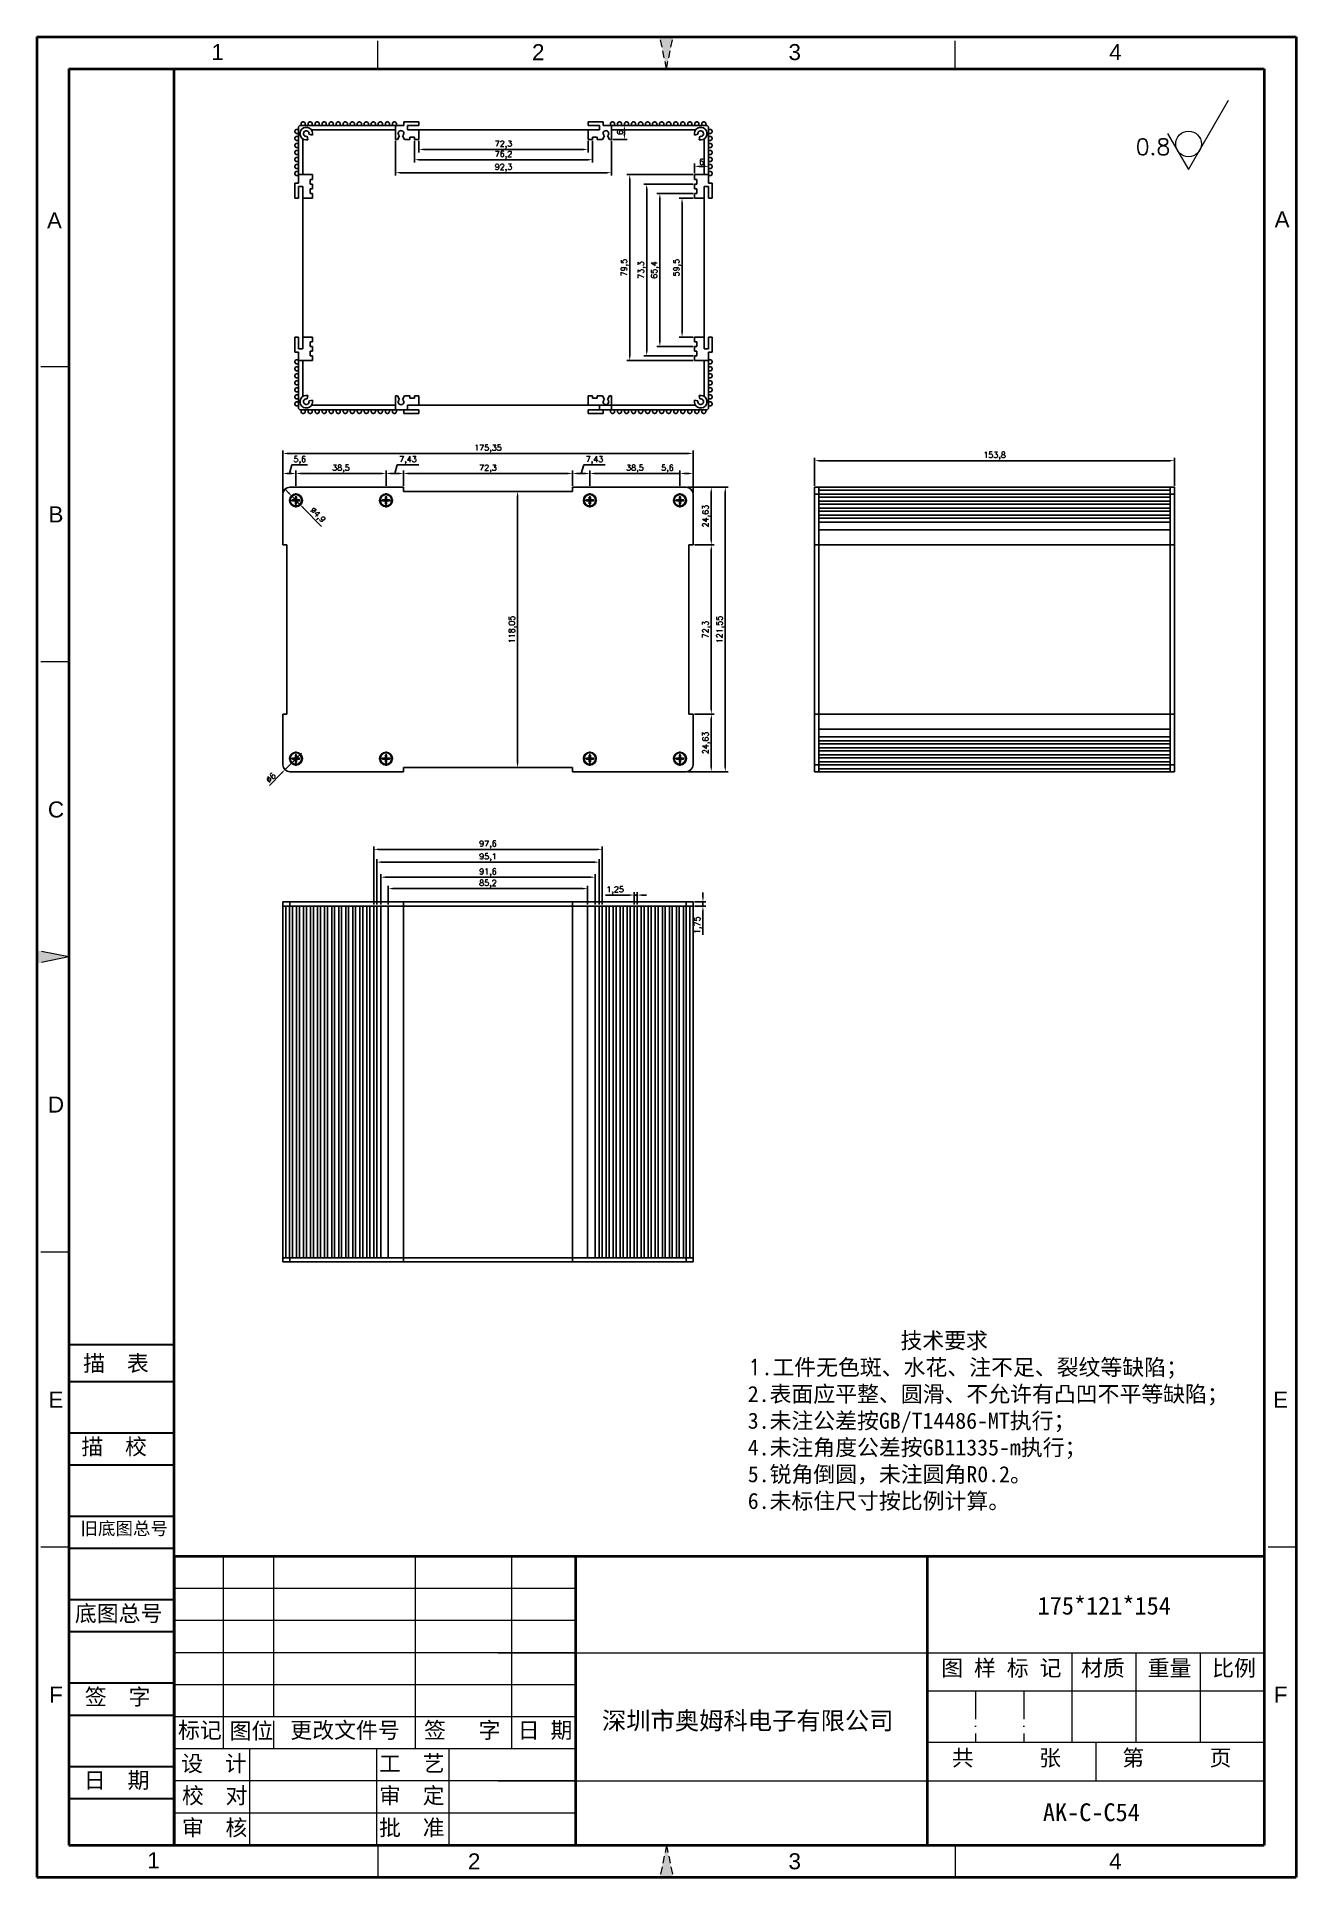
# Model space of a CAD drawing. Header units: millimetres. Extents: x 4430 to 4968, y -275 to 512.
import ezdxf
from ezdxf.enums import TextEntityAlignment as Align

# ---------------------------------------------------------------- set-up
doc = ezdxf.new("R2010")
doc.units = ezdxf.units.MM
for name, pattern in [('ACAD_ISO10W100', [18, 12, -3, 0, -3]), ('CENTER', [50.8, 31.75, -6.35, 6.35, -6.35]), ('HIDDEN2', [4.7625, 3.175, -1.5875])]:
    doc.linetypes.add(name, pattern=pattern)
for name, color, linetype, lineweight in [('dim', 82, 'Continuous', 9), ('图层1', 7, 'ACAD_ISO10W100', 15), ('图层2', 7, 'Continuous', 30), ('图层3', 7, 'Continuous', 15), ('图层4', 7, 'Continuous', 40), ('图层5', 7, 'HIDDEN2', 15), ('细实线', 3, 'Continuous', 18)]:
    doc.layers.add(name, color=color, linetype=linetype, lineweight=lineweight)
doc.layers.add('尺寸线', color=7, linetype='Continuous')
doc.styles.get("Standard").update_dxf_attribs({"font": 'txt', "bigfont": 'gbcbig.shx'})
doc.styles.add('样式 3', font='arial.ttf', dxfattribs={"height": 3.8})
doc.dimstyles.new('ISO-25', dxfattribs={"dimtxt": 2.5, "dimasz": 2.5, "dimexe": 1.25, "dimexo": 0.625, "dimtad": 1, "dimtxsty": 'Standard', "dimcen": 2.5, "dimadec": 0, "dimazin": 0, "dimtfac": 1, "dimtmove": 0, "dimatfit": 3, "dimfxl": 0, "dimarcsym": 0})

msp = doc.modelspace()

# ---------------------------------------------------------------- texts
at = {"layer": '图层1', "color": 0, "style": '样式 3'}
for s, p in [('B', (4438.046, 307.822)), ('C', (4438.046, 181.73)), ('D', (4438.046, 55.638)), ('E', (4438.046, -70.454)), ('E', (4961.522, -70.454)), ('F', (4438.046, -196.547)), ('F', (4961.522, -196.547))]:
    msp.add_text(s, height=6.853, dxfattribs=at).set_placement(p, align=Align.MIDDLE)
at = {"layer": '图层1', "color": 0, "attachment_point": 1}
for s, insert, char_height, width in [('{\\fSimSun|b0|i0|c134|p2;175*121*154}', (4857.653, -154.698), 7.61426, 143.87381), ('{\\fSimSun|b0|i0|c134|p2;图 样 标 记}', (4816.475, -181.702), 6.85283, 85.01981), ('{\\fSimSun|b0|i0|c134|p2;材质 }', (4876.244, -181.731), 6.85283, 57.15345), ('{\\fSimSun|b0|i0|c134|p2;深圳市奥姆科电子有限公司}', (4671.44, -203.843), 7.61426, 143.87381), ('{\\fSimSun|b0|i0|c134|p2;标记}', (4490.219, -208.277), 6.85283, 19.18793), ('{\\fSimSun|b0|i0|c134|p2;图位}', (4512.226, -208.554), 6.85283, 19.18793), ('{\\fSimSun|b0|i0|c134|p2;更改文件号}', (4538.244, -208.277), 6.85283, 57.15345), ('{\\fSimSun|b0|i0|c134|p2;AK-C-C54}', (4859.918, -242.975), 7.61426, 94.46646), ('{\\fSimSun|b0|i0|c134|p2;审  核}', (4491.832, -249.912), 6.85283, 55.57182), ('{\\fSimSun|b0|i0|c134|p2;批  准}', (4576.14, -249.912), 6.85283, 57.15345)]:
    msp.add_mtext(s, dxfattribs=dict(at, insert=insert, char_height=char_height, width=width))
at = {"layer": '图层2', "color": 0, "attachment_point": 1}
for s, insert, char_height, width in [('{\\fSimSun|b0|i0|c134|p2;描\\fSimSun|b0|i0|c0|p2;  \\fSimSun|b0|i0|c134|p2;表}', (4449.676, -51.483), 6.85275, 76.78976), ('{\\fSimSun|b0|i0|c134|p2;描\\fSimSun|b0|i0|c0|p2;  \\fSimSun|b0|i0|c134|p2;校}', (4448.895, -87.118), 6.85275, 76.78976), ('{\\fSimSun|b0|i0|c134|p2;旧底图总号}', (4448.509, -122.752), 5.48227, 76.78976), ('{\\fSimSun|b0|i0|c134|p2;底图总号}', (4446.133, -158.386), 6.85275, 76.78976), ('{\\fSimSun|b0|i0|c134|p2;重量 }', (4904.698, -181.731), 6.85283, 57.15345), ('{\\fSimSun|b0|i0|c134|p2;比例 }', (4932.268, -181.731), 6.85283, 57.15345), ('{\\fSimSun|b0|i0|c134|p2;签\\fSimSun|b0|i0|c0|p2;  \\fSimSun|b0|i0|c134|p2;字}', (4450.377, -194.021), 6.85275, 76.78976), ('{\\fSimSun|b0|i0|c134|p2;签   字}', (4595.389, -208.277), 6.85283, 57.15345), ('{\\fSimSun|b0|i0|c134|p2;日 期}', (4635.42, -208.277), 6.85283, 57.15345), ('{\\fSimSun|b0|i0|c134|p2;共      张}', (4820.991, -220.078), 6.85283, 75.82026), ('{\\fSimSun|b0|i0|c134|p2;第      页}', (4893.858, -220.078), 6.85283, 70.37613), ('{\\fSimSun|b0|i0|c134|p2;设  计}', (4491.566, -222.5), 6.85283, 53.12042), ('{\\fSimSun|b0|i0|c134|p2;工  艺}', (4576.14, -222.5), 6.85283, 57.15345), ('{\\fSimSun|b0|i0|c134|p2;日\\fSimSun|b0|i0|c0|p2;  \\fSimSun|b0|i0|c134|p2;期}', (4449.987, -229.655), 6.85275, 76.78976), ('{\\fSimSun|b0|i0|c134|p2;校  对}', (4491.896, -236.206), 6.85283, 49.68798), ('{\\fSimSun|b0|i0|c134|p2;审  定}', (4576.14, -236.206), 6.85283, 57.15345)]:
    msp.add_mtext(s, dxfattribs=dict(at, insert=insert, char_height=char_height, width=width))
at = {"layer": '图层3', "color": 0, "insert": (4733.764, -41.77), "char_height": 6.85283, "width": 324.57992, "attachment_point": 1}
msp.add_mtext('{\\fSimSun|b0|i0|c134|p54;              技术要求\\P}1{\\fSimSun|b0|i0|c134|p54;.工件无色斑、水花、注不足、裂纹等缺陷；\\P2.表面应平整、圆滑、不允许有凸凹不平等缺陷；\\P3.未注公差按GB/T14486-MT执行；\\P4.未注角度公差按GB11335-m执行；\\P5.锐角倒圆，未注圆角R0.2。}\\P{\\fSimSun|b0|i0|c134|p2;6.未标住尺寸按比例计算。}', dxfattribs=at)
at = {"layer": '图层5', "color": 0, "style": '样式 3'}
for s, p in [('1', (4507.145, 505.378)), ('2', (4644.202, 505.378)), ('3', (4753.847, 505.378)), ('4', (4890.904, 505.378)), ('A', (4437.38, 433.415)), ('A', (4962.165, 433.914)), ('1', (4479.734, -267.32)), ('2', (4616.79, -267.729)), ('3', (4753.847, -267.729)), ('4', (4890.904, -267.729))]:
    msp.add_text(s, height=6.853, dxfattribs=at).set_placement(p, align=Align.MIDDLE)
at = {"layer": '细实线', "color": 0, "insert": (4899.644, 468.312), "char_height": 6.8528, "width": 25.5847, "attachment_point": 1}
msp.add_mtext('0.8', dxfattribs=at)

# ---------------------------------------------------------------- blocks, each defined once
blk = doc.blocks.new('*D65')
at = {"layer": 'Defpoints', "color": 0}
for p in [(4704.77, 325.31), (4704.77, 319.41), (4710.37, 316.41)]:
    blk.add_point(p, dxfattribs=at)
at = {"layer": 'dim', "color": 0, "lineweight": -2}
for p, q in [((4704.77, 325.31), (4696.1, 325.31)), ((4704.77, 320.03), (4704.77, 326.56)), ((4708.37, 325.31), (4706.77, 325.31)), ((4710.37, 317.03), (4710.37, 326.56))]:
    blk.add_line(p, q, dxfattribs=at)
at = {"layer": 'dim', "color": 0}
for points in [[(4706.77, 325.64), (4706.77, 324.97), (4704.77, 325.31)], [(4708.37, 325.64), (4708.37, 324.97), (4710.37, 325.31)]]:
    blk.add_solid(points, dxfattribs=at)
at = {"layer": 'dim', "color": 0, "insert": (4699.44, 327.39), "char_height": 2.5, "attachment_point": 5}
blk.add_mtext('5,6', dxfattribs=at)
blk = doc.blocks.new('*D66')
at = {"layer": 'Defpoints', "color": 0}
for p in [(4666.27, 325.31), (4666.27, 319.41), (4704.77, 319.41)]:
    blk.add_point(p, dxfattribs=at)
at = {"layer": 'dim', "color": 0, "lineweight": -2}
for p, q in [((4666.27, 320.03), (4666.27, 326.56)), ((4702.77, 325.31), (4668.27, 325.31)), ((4704.77, 320.03), (4704.77, 326.56))]:
    blk.add_line(p, q, dxfattribs=at)
at = {"layer": 'dim', "color": 0}
for points in [[(4668.27, 325.64), (4668.27, 324.97), (4666.27, 325.31)], [(4702.77, 325.64), (4702.77, 324.97), (4704.77, 325.31)]]:
    blk.add_solid(points, dxfattribs=at)
at = {"layer": 'dim', "color": 0, "insert": (4685.52, 327.39), "char_height": 2.5, "attachment_point": 5}
blk.add_mtext('38,5', dxfattribs=at)
blk = doc.blocks.new('*D67')
at = {"layer": 'Defpoints', "color": 0}
for p in [(4658.85, 325.31), (4658.85, 319.41), (4666.27, 319.41)]:
    blk.add_point(p, dxfattribs=at)
at = {"layer": 'dim', "color": 0, "lineweight": -2}
for p, q in [((4658.85, 320.03), (4658.85, 326.56)), ((4664.27, 325.31), (4660.85, 325.31)), ((4662.56, 325.31), (4663.65, 328.95)), ((4663.65, 328.95), (4672.82, 328.95)), ((4666.27, 320.03), (4666.27, 326.56))]:
    blk.add_line(p, q, dxfattribs=at)
at = {"layer": 'dim', "color": 0}
for points in [[(4660.85, 325.64), (4660.85, 324.97), (4658.85, 325.31)], [(4664.27, 325.64), (4664.27, 324.97), (4666.27, 325.31)]]:
    blk.add_solid(points, dxfattribs=at)
at = {"layer": 'dim', "color": 0, "insert": (4668.24, 331.04), "char_height": 2.5, "attachment_point": 5}
blk.add_mtext('7,43', dxfattribs=at)
blk = doc.blocks.new('*D68')
at = {"layer": 'Defpoints', "color": 0}
for p in [(4586.55, 325.31), (4586.55, 319.41), (4658.85, 319.41)]:
    blk.add_point(p, dxfattribs=at)
at = {"layer": 'dim', "color": 0, "lineweight": -2}
for p, q in [((4586.55, 320.03), (4586.55, 326.56)), ((4656.85, 325.31), (4588.55, 325.31)), ((4658.85, 320.03), (4658.85, 326.56))]:
    blk.add_line(p, q, dxfattribs=at)
at = {"layer": 'dim', "color": 0}
for points in [[(4588.55, 325.64), (4588.55, 324.97), (4586.55, 325.31)], [(4656.85, 325.64), (4656.85, 324.97), (4658.85, 325.31)]]:
    blk.add_solid(points, dxfattribs=at)
at = {"layer": 'dim', "color": 0, "insert": (4622.7, 327.39), "char_height": 2.5, "attachment_point": 5}
blk.add_mtext('72,3', dxfattribs=at)
blk = doc.blocks.new('*D69')
at = {"layer": 'Defpoints', "color": 0}
for p in [(4579.12, 325.31), (4579.12, 319.41), (4586.55, 319.41)]:
    blk.add_point(p, dxfattribs=at)
at = {"layer": 'dim', "color": 0, "lineweight": -2}
for p, q in [((4579.12, 320.03), (4579.12, 326.56)), ((4584.55, 325.31), (4581.12, 325.31)), ((4582.83, 325.31), (4583.93, 328.95)), ((4583.93, 328.95), (4593.09, 328.95)), ((4586.55, 320.03), (4586.55, 326.56))]:
    blk.add_line(p, q, dxfattribs=at)
at = {"layer": 'dim', "color": 0}
for points in [[(4581.12, 325.64), (4581.12, 324.97), (4579.12, 325.31)], [(4584.55, 325.64), (4584.55, 324.97), (4586.55, 325.31)]]:
    blk.add_solid(points, dxfattribs=at)
at = {"layer": 'dim', "color": 0, "insert": (4588.51, 331.04), "char_height": 2.5, "attachment_point": 5}
blk.add_mtext('7,43', dxfattribs=at)
blk = doc.blocks.new('*D70')
at = {"layer": 'Defpoints', "color": 0}
for p in [(4540.62, 325.31), (4540.62, 319.41), (4579.12, 319.41)]:
    blk.add_point(p, dxfattribs=at)
at = {"layer": 'dim', "color": 0, "lineweight": -2}
for p, q in [((4540.62, 320.03), (4540.62, 326.56)), ((4577.12, 325.31), (4542.62, 325.31)), ((4579.12, 320.03), (4579.12, 326.56))]:
    blk.add_line(p, q, dxfattribs=at)
at = {"layer": 'dim', "color": 0}
for points in [[(4542.62, 325.64), (4542.62, 324.97), (4540.62, 325.31)], [(4577.12, 325.64), (4577.12, 324.97), (4579.12, 325.31)]]:
    blk.add_solid(points, dxfattribs=at)
at = {"layer": 'dim', "color": 0, "insert": (4559.87, 327.39), "char_height": 2.5, "attachment_point": 5}
blk.add_mtext('38,5', dxfattribs=at)
blk = doc.blocks.new('*D71')
at = {"layer": 'Defpoints', "color": 0}
for p in [(4535.02, 325.31), (4535.02, 316.41), (4540.62, 319.41)]:
    blk.add_point(p, dxfattribs=at)
at = {"layer": 'dim', "color": 0, "lineweight": -2}
for p, q in [((4535.02, 317.03), (4535.02, 326.56)), ((4538.62, 325.31), (4537.02, 325.31)), ((4537.82, 325.31), (4538.91, 328.95)), ((4538.91, 328.95), (4545.58, 328.95)), ((4540.62, 320.03), (4540.62, 326.56))]:
    blk.add_line(p, q, dxfattribs=at)
at = {"layer": 'dim', "color": 0}
for points in [[(4537.02, 325.64), (4537.02, 324.97), (4535.02, 325.31)], [(4538.62, 325.64), (4538.62, 324.97), (4540.62, 325.31)]]:
    blk.add_solid(points, dxfattribs=at)
at = {"layer": 'dim', "color": 0, "insert": (4542.25, 331.04), "char_height": 2.5, "attachment_point": 5}
blk.add_mtext('5,6', dxfattribs=at)
blk = doc.blocks.new('*D72')
at = {"layer": 'Defpoints', "color": 0}
for p in [(4710.37, 333.86), (4535.02, 321.8), (4710.37, 321.8)]:
    blk.add_point(p, dxfattribs=at)
at = {"layer": 'dim', "color": 0, "lineweight": -2}
for p, q in [((4535.02, 322.42), (4535.02, 335.11)), ((4537.02, 333.86), (4708.37, 333.86)), ((4710.37, 322.42), (4710.37, 335.11))]:
    blk.add_line(p, q, dxfattribs=at)
at = {"layer": 'dim', "color": 0}
for points in [[(4537.02, 334.19), (4537.02, 333.52), (4535.02, 333.86)], [(4708.37, 334.19), (4708.37, 333.52), (4710.37, 333.86)]]:
    blk.add_solid(points, dxfattribs=at)
at = {"layer": 'dim', "color": 0, "insert": (4622.7, 335.94), "char_height": 2.5, "attachment_point": 5}
blk.add_mtext('175,35', dxfattribs=at)
blk = doc.blocks.new('*D73')
at = {"layer": 'Defpoints', "color": 0}
for p in [(4710.37, 222.48), (4718.17, 222.48), (4707.37, 197.86)]:
    blk.add_point(p, dxfattribs=at)
at = {"layer": 'dim', "color": 0, "lineweight": -2}
for p, q in [((4711, 222.48), (4719.42, 222.48)), ((4718.17, 199.86), (4718.17, 220.48)), ((4708, 197.86), (4719.42, 197.86))]:
    blk.add_line(p, q, dxfattribs=at)
at = {"layer": 'dim', "color": 0}
for points in [[(4717.84, 220.48), (4718.5, 220.48), (4718.17, 222.48)], [(4717.84, 199.86), (4718.5, 199.86), (4718.17, 197.86)]]:
    blk.add_solid(points, dxfattribs=at)
at = {"layer": 'dim', "color": 0, "insert": (4716.09, 210.17), "char_height": 2.5, "attachment_point": 5, "rotation": 90}
blk.add_mtext('24,63', dxfattribs=at)
blk = doc.blocks.new('*D74')
at = {"layer": 'Defpoints', "color": 0}
for p in [(4710.37, 294.78), (4718.17, 294.78), (4710.37, 222.48)]:
    blk.add_point(p, dxfattribs=at)
at = {"layer": 'dim', "color": 0, "lineweight": -2}
for p, q in [((4711, 294.78), (4719.42, 294.78)), ((4718.17, 224.48), (4718.17, 292.78)), ((4711, 222.48), (4719.42, 222.48))]:
    blk.add_line(p, q, dxfattribs=at)
at = {"layer": 'dim', "color": 0}
for points in [[(4717.84, 292.78), (4718.5, 292.78), (4718.17, 294.78)], [(4717.84, 224.48), (4718.5, 224.48), (4718.17, 222.48)]]:
    blk.add_solid(points, dxfattribs=at)
at = {"layer": 'dim', "color": 0, "insert": (4716.09, 258.63), "char_height": 2.5, "attachment_point": 5, "rotation": 90}
blk.add_mtext('72,3', dxfattribs=at)
blk = doc.blocks.new('*D75')
at = {"layer": 'Defpoints', "color": 0}
for p in [(4707.37, 319.41), (4718.17, 319.41), (4710.37, 294.78)]:
    blk.add_point(p, dxfattribs=at)
at = {"layer": 'dim', "color": 0, "lineweight": -2}
for p, q in [((4708, 319.41), (4719.42, 319.41)), ((4718.17, 296.78), (4718.17, 317.41)), ((4711, 294.78), (4719.42, 294.78))]:
    blk.add_line(p, q, dxfattribs=at)
at = {"layer": 'dim', "color": 0}
for points in [[(4717.84, 317.41), (4718.5, 317.41), (4718.17, 319.41)], [(4717.84, 296.78), (4718.5, 296.78), (4718.17, 294.78)]]:
    blk.add_solid(points, dxfattribs=at)
at = {"layer": 'dim', "color": 0, "insert": (4716.09, 307.1), "char_height": 2.5, "attachment_point": 5, "rotation": 90}
blk.add_mtext('24,63', dxfattribs=at)
blk = doc.blocks.new('*D76')
at = {"layer": 'Defpoints', "color": 0}
for p in [(4713.71, 319.41), (4724.16, 319.41), (4713.71, 197.86)]:
    blk.add_point(p, dxfattribs=at)
at = {"layer": 'dim', "color": 0, "lineweight": -2}
for p, q in [((4714.33, 319.41), (4725.41, 319.41)), ((4724.16, 199.86), (4724.16, 317.41)), ((4714.33, 197.86), (4725.41, 197.86))]:
    blk.add_line(p, q, dxfattribs=at)
at = {"layer": 'dim', "color": 0}
for points in [[(4723.82, 317.41), (4724.49, 317.41), (4724.16, 319.41)], [(4723.82, 199.86), (4724.49, 199.86), (4724.16, 197.86)]]:
    blk.add_solid(points, dxfattribs=at)
at = {"layer": 'dim', "color": 0, "insert": (4722.07, 258.63), "char_height": 2.5, "attachment_point": 5, "rotation": 90}
blk.add_mtext('121,55', dxfattribs=at)
blk = doc.blocks.new('*D77')
at = {"layer": 'Defpoints', "color": 0}
for p in [(4622.7, 317.66), (4622.7, 199.61), (4635.36, 199.61)]:
    blk.add_point(p, dxfattribs=at)
at = {"layer": 'dim', "color": 0, "lineweight": -2}
for p, q in [((4623.32, 317.66), (4636.61, 317.66)), ((4635.36, 315.66), (4635.36, 201.61)), ((4623.32, 199.61), (4636.61, 199.61))]:
    blk.add_line(p, q, dxfattribs=at)
at = {"layer": 'dim', "color": 0}
for points in [[(4635.03, 315.66), (4635.69, 315.66), (4635.36, 317.66)], [(4635.03, 201.61), (4635.69, 201.61), (4635.36, 199.61)]]:
    blk.add_solid(points, dxfattribs=at)
at = {"layer": 'dim', "color": 0, "insert": (4633.28, 258.63), "char_height": 2.5, "attachment_point": 5, "rotation": 90}
blk.add_mtext('118,05', dxfattribs=at)
blk = doc.blocks.new('*D78')
at = {"layer": 'Defpoints', "color": 0}
for p in [(4580.1, 147.89), (4580.1, 140.44), (4665.3, 140.44)]:
    blk.add_point(p, dxfattribs=at)
at = {"layer": 'dim', "color": 0, "lineweight": -2}
for p, q in [((4580.1, 141.06), (4580.1, 149.14)), ((4663.3, 147.89), (4582.1, 147.89)), ((4665.3, 141.06), (4665.3, 149.14))]:
    blk.add_line(p, q, dxfattribs=at)
at = {"layer": 'dim', "color": 0}
for points in [[(4582.1, 148.22), (4582.1, 147.55), (4580.1, 147.89)], [(4663.3, 148.22), (4663.3, 147.55), (4665.3, 147.89)]]:
    blk.add_solid(points, dxfattribs=at)
at = {"layer": 'dim', "color": 0, "insert": (4622.7, 149.97), "char_height": 2.5, "attachment_point": 5}
blk.add_mtext('85,2', dxfattribs=at)
blk = doc.blocks.new('*D79')
at = {"layer": 'Defpoints', "color": 0}
for p in [(4576.9, 152.79), (4576.9, 140.44), (4668.5, 140.44)]:
    blk.add_point(p, dxfattribs=at)
at = {"layer": 'dim', "color": 0, "lineweight": -2}
for p, q in [((4576.9, 141.06), (4576.9, 154.04)), ((4666.5, 152.79), (4578.9, 152.79)), ((4668.5, 141.06), (4668.5, 154.04))]:
    blk.add_line(p, q, dxfattribs=at)
at = {"layer": 'dim', "color": 0}
for points in [[(4578.9, 153.12), (4578.9, 152.45), (4576.9, 152.79)], [(4666.5, 153.12), (4666.5, 152.45), (4668.5, 152.79)]]:
    blk.add_solid(points, dxfattribs=at)
at = {"layer": 'dim', "color": 0, "insert": (4622.7, 154.87), "char_height": 2.5, "attachment_point": 5}
blk.add_mtext('91,6', dxfattribs=at)
blk = doc.blocks.new('*D80')
at = {"layer": 'Defpoints', "color": 0}
for p in [(4575.15, 159.23), (4575.15, 140.44), (4670.25, 140.44)]:
    blk.add_point(p, dxfattribs=at)
at = {"layer": 'dim', "color": 0, "lineweight": -2}
for p, q in [((4575.15, 141.06), (4575.15, 160.48)), ((4668.25, 159.23), (4577.15, 159.23)), ((4670.25, 141.06), (4670.25, 160.48))]:
    blk.add_line(p, q, dxfattribs=at)
at = {"layer": 'dim', "color": 0}
for points in [[(4577.15, 159.56), (4577.15, 158.9), (4575.15, 159.23)], [(4668.25, 159.56), (4668.25, 158.9), (4670.25, 159.23)]]:
    blk.add_solid(points, dxfattribs=at)
at = {"layer": 'dim', "color": 0, "insert": (4622.7, 161.31), "char_height": 2.5, "attachment_point": 5}
blk.add_mtext('95,1', dxfattribs=at)
blk = doc.blocks.new('*D81')
at = {"layer": 'Defpoints', "color": 0}
for p in [(4573.9, 164.68), (4573.9, 140.44), (4671.5, 140.44)]:
    blk.add_point(p, dxfattribs=at)
at = {"layer": 'dim', "color": 0, "lineweight": -2}
for p, q in [((4573.9, 141.06), (4573.9, 165.93)), ((4671.5, 141.06), (4671.5, 165.93)), ((4669.5, 164.68), (4575.9, 164.68))]:
    blk.add_line(p, q, dxfattribs=at)
at = {"layer": 'dim', "color": 0}
for points in [[(4575.9, 165.01), (4575.9, 164.34), (4573.9, 164.68)], [(4669.5, 165.01), (4669.5, 164.34), (4671.5, 164.68)]]:
    blk.add_solid(points, dxfattribs=at)
at = {"layer": 'dim', "color": 0, "insert": (4622.7, 166.76), "char_height": 2.5, "attachment_point": 5}
blk.add_mtext('97,6', dxfattribs=at)
blk = doc.blocks.new('*D82')
at = {"layer": 'Defpoints', "color": 0}
for p in [(4685.25, 145.14), (4685.25, 140.44), (4686.5, 140.44)]:
    blk.add_point(p, dxfattribs=at)
at = {"layer": 'dim', "color": 0, "lineweight": -2}
for p, q in [((4683.25, 145.14), (4672.91, 145.14)), ((4685.25, 141.06), (4685.25, 146.39)), ((4686.5, 145.14), (4685.25, 145.14)), ((4686.5, 141.06), (4686.5, 146.39)), ((4688.5, 145.14), (4690.5, 145.14))]:
    blk.add_line(p, q, dxfattribs=at)
at = {"layer": 'dim', "color": 0}
for points in [[(4683.25, 145.47), (4683.25, 144.81), (4685.25, 145.14)], [(4688.5, 145.47), (4688.5, 144.81), (4686.5, 145.14)]]:
    blk.add_solid(points, dxfattribs=at)
at = {"layer": 'dim', "color": 0, "insert": (4677.08, 147.22), "char_height": 2.5, "attachment_point": 5}
blk.add_mtext('1,25', dxfattribs=at)
blk = doc.blocks.new('*D83')
at = {"layer": 'Defpoints', "color": 0}
for p in [(4710.37, 142.19), (4710.37, 140.44), (4714.59, 140.44)]:
    blk.add_point(p, dxfattribs=at)
at = {"layer": 'dim', "color": 0, "lineweight": -2}
for p, q in [((4711, 142.19), (4715.84, 142.19)), ((4714.59, 144.19), (4714.59, 146.19)), ((4714.59, 142.19), (4714.59, 140.44)), ((4711, 140.44), (4715.84, 140.44)), ((4714.59, 138.44), (4714.59, 128.11))]:
    blk.add_line(p, q, dxfattribs=at)
at = {"layer": 'dim', "color": 0}
for points in [[(4714.26, 144.19), (4714.93, 144.19), (4714.59, 142.19)], [(4714.26, 138.44), (4714.93, 138.44), (4714.59, 140.44)]]:
    blk.add_solid(points, dxfattribs=at)
at = {"layer": 'dim', "color": 0, "insert": (4712.51, 132.27), "char_height": 2.5, "attachment_point": 5, "rotation": 90}
blk.add_mtext('1,75', dxfattribs=at)
blk = doc.blocks.new('*D84')
at = {"layer": 'Defpoints', "color": 0}
for p in [(4916.15, 330.77), (4762.35, 319.41), (4916.15, 319.41)]:
    blk.add_point(p, dxfattribs=at)
at = {"layer": 'dim', "color": 0, "lineweight": -2}
for p, q in [((4762.35, 320.03), (4762.35, 332.02)), ((4764.35, 330.77), (4914.15, 330.77)), ((4916.15, 320.03), (4916.15, 332.02))]:
    blk.add_line(p, q, dxfattribs=at)
at = {"layer": 'dim', "color": 0}
for points in [[(4764.35, 331.1), (4764.35, 330.44), (4762.35, 330.77)], [(4914.15, 331.1), (4914.15, 330.44), (4916.15, 330.77)]]:
    blk.add_solid(points, dxfattribs=at)
at = {"layer": 'dim', "color": 0, "insert": (4839.25, 332.85), "char_height": 2.5, "attachment_point": 5}
blk.add_mtext('153,8', dxfattribs=at)
blk = doc.blocks.new('*D85')
at = {"layer": 'Defpoints', "color": 0}
for p in [(4535.91, 198.72), (4540.13, 202.99)]:
    blk.add_point(p, dxfattribs=at)
at = {"layer": 'dim', "color": 0, "lineweight": -2}
for p, q in [((4541.53, 204.42), (4542.94, 205.84)), ((4529.3, 192.02), (4534.51, 197.3)), ((4540.13, 202.99), (4535.91, 198.72))]:
    blk.add_line(p, q, dxfattribs=at)
at = {"layer": 'dim', "color": 0}
for points in [[(4541.3, 204.65), (4541.77, 204.18), (4540.13, 202.99)], [(4534.27, 197.53), (4534.75, 197.07), (4535.91, 198.72)]]:
    blk.add_solid(points, dxfattribs=at)
at = {"layer": 'dim', "color": 0, "insert": (4529.87, 195.27), "char_height": 2.5, "attachment_point": 5, "rotation": 45.37426}
blk.add_mtext('∅6', dxfattribs=at)
blk = doc.blocks.new('*D86')
at = {"layer": 'Defpoints', "color": 0}
for p in [(4538.91, 315.56), (4542.33, 312.06)]:
    blk.add_point(p, dxfattribs=at)
at = {"layer": 'dim', "color": 0, "lineweight": -2}
for p, q in [((4537.51, 316.99), (4536.11, 318.42)), ((4538.91, 315.56), (4542.33, 312.06)), ((4551.54, 302.64), (4543.73, 310.63))]:
    blk.add_line(p, q, dxfattribs=at)
at = {"layer": 'dim', "color": 0}
for points in [[(4537.75, 317.22), (4537.27, 316.76), (4538.91, 315.56)], [(4543.97, 310.86), (4543.49, 310.39), (4542.33, 312.06)]]:
    blk.add_solid(points, dxfattribs=at)
at = {"layer": 'dim', "color": 0, "insert": (4549.82, 307.38), "char_height": 2.5, "attachment_point": 5, "rotation": 314.34667}
blk.add_mtext('∅4,9', dxfattribs=at)
blk = doc.blocks.new('A$C42B41ACF')
for p, q in [((0, 0), (0, 6)), ((3.6, 6), (0, 6)), ((0.85, 0), (1.75, 1.56)), ((3.85, 0), (2.95, 1.56)), ((3.6, 7.5), (10, 7.5)), ((3.6, 7.5), (3.6, 6)), ((10, 6), (5.1, 6)), ((5.1, 6), (5.1, 4.05)), ((5.1, 4.05), (10, 4.05)), ((8.05, 1), (6.05, 1)), ((6.05, 1), (6.05, 0)), ((8.05, 1), (8.05, 0)), ((10, 7.5), (10, 6)), ((10, 4.05), (10, 0)), ((0.85, 0), (0, 0)), ((6.05, 0), (3.85, 0)), ((10, 0), (8.05, 0))]:
    blk.add_line(p, q)
blk.add_arc((2.35, 2.6), 1.2, 300, 240)
blk = doc.blocks.new('A$C059A2497')
for p, q in [((0, 3.6), (0, 10)), ((0, 10), (1.5, 10)), ((1.5, 10), (1.5, 5.1)), ((3.45, 10), (7.5, 10)), ((3.45, 5.1), (3.45, 10)), ((6.5, 8.05), (7.5, 8.05)), ((6.5, 8.05), (6.5, 6.05)), ((7.5, 10), (7.5, 8.05)), ((0, 3.6), (1.5, 3.6)), ((1.5, 5.1), (3.45, 5.1)), ((1.5, 3.6), (1.5, 0)), ((7.5, 0), (1.5, 0)), ((6.5, 6.05), (7.5, 6.05)), ((6.5, 4.1), (7.5, 4.1)), ((6.5, 4.1), (6.5, 2.1)), ((6.5, 2.1), (7.5, 2.1)), ((7.5, 6.05), (7.5, 4.1)), ((7.5, 2.1), (7.5, 0))]:
    blk.add_line(p, q)
blk = doc.blocks.new('A$C501D3887')
for p, q in [((3.4, 0.09), (3.01, 1.54)), ((5.31, 2), (3.86, 2.39))]:
    blk.add_line(p, q)
for radius in [2.7, 1.2]:
    blk.add_arc((2.7, 2.7), radius, 345, 285)
blk = doc.blocks.new('*D106')
at = {"layer": 'Defpoints', "color": 0}
for p in [(4593.19, 468.04), (4665.49, 468.04), (4593.19, 463.77)]:
    blk.add_point(p, dxfattribs=at)
at = {"layer": 'dim', "color": 0, "lineweight": -2}
for p, q in [((4593.19, 467.41), (4593.19, 462.52)), ((4665.49, 467.41), (4665.49, 462.52)), ((4663.49, 463.77), (4595.19, 463.77))]:
    blk.add_line(p, q, dxfattribs=at)
at = {"layer": 'dim', "color": 0}
for points in [[(4595.19, 464.11), (4595.19, 463.44), (4593.19, 463.77)], [(4663.49, 464.11), (4663.49, 463.44), (4665.49, 463.77)]]:
    blk.add_solid(points, dxfattribs=at)
at = {"layer": 'dim', "color": 0, "insert": (4629.34, 465.86), "char_height": 2.5, "attachment_point": 5}
blk.add_mtext('72,3', dxfattribs=at)
blk = doc.blocks.new('*D107')
at = {"layer": 'Defpoints', "color": 0}
for p in [(4591.24, 468.04), (4667.44, 468.04), (4667.44, 459.37)]:
    blk.add_point(p, dxfattribs=at)
at = {"layer": 'dim', "color": 0, "lineweight": -2}
for p, q in [((4591.24, 467.41), (4591.24, 458.12)), ((4667.44, 467.41), (4667.44, 458.12)), ((4593.24, 459.37), (4665.44, 459.37))]:
    blk.add_line(p, q, dxfattribs=at)
at = {"layer": 'dim', "color": 0}
for points in [[(4593.24, 459.7), (4593.24, 459.03), (4591.24, 459.37)], [(4665.44, 459.7), (4665.44, 459.03), (4667.44, 459.37)]]:
    blk.add_solid(points, dxfattribs=at)
at = {"layer": 'dim', "color": 0, "insert": (4629.34, 461.45), "char_height": 2.5, "attachment_point": 5}
blk.add_mtext('76,2', dxfattribs=at)
blk = doc.blocks.new('*D108')
at = {"layer": 'Defpoints', "color": 0}
for p in [(4583.19, 468.04), (4675.49, 468.04), (4675.49, 453.84)]:
    blk.add_point(p, dxfattribs=at)
at = {"layer": 'dim', "color": 0, "lineweight": -2}
for p, q in [((4583.19, 467.41), (4583.19, 452.59)), ((4675.49, 467.41), (4675.49, 452.59)), ((4585.19, 453.84), (4673.49, 453.84))]:
    blk.add_line(p, q, dxfattribs=at)
at = {"layer": 'dim', "color": 0}
for points in [[(4585.19, 454.18), (4585.19, 453.51), (4583.19, 453.84)], [(4673.49, 454.18), (4673.49, 453.51), (4675.49, 453.84)]]:
    blk.add_solid(points, dxfattribs=at)
at = {"layer": 'dim', "color": 0, "insert": (4629.34, 455.93), "char_height": 2.5, "attachment_point": 5}
blk.add_mtext('92,3', dxfattribs=at)
blk = doc.blocks.new('*D109')
at = {"layer": 'Defpoints', "color": 0}
for p in [(4711.02, 443.01), (4705.68, 383.51), (4711.02, 383.51)]:
    blk.add_point(p, dxfattribs=at)
at = {"layer": 'dim', "color": 0, "lineweight": -2}
for p, q in [((4710.39, 443.01), (4704.43, 443.01)), ((4705.68, 441.01), (4705.68, 385.51)), ((4710.39, 383.51), (4704.43, 383.51))]:
    blk.add_line(p, q, dxfattribs=at)
at = {"layer": 'dim', "color": 0}
for points in [[(4705.35, 441.01), (4706.02, 441.01), (4705.68, 443.01)], [(4705.35, 385.51), (4706.02, 385.51), (4705.68, 383.51)]]:
    blk.add_solid(points, dxfattribs=at)
at = {"layer": 'dim', "color": 0, "insert": (4703.6, 413.26), "char_height": 2.5, "attachment_point": 5, "rotation": 90}
blk.add_mtext('59,5', dxfattribs=at)
blk = doc.blocks.new('*D110')
at = {"layer": 'Defpoints', "color": 0}
for p in [(4711.02, 444.96), (4696.18, 379.56), (4711.02, 379.56)]:
    blk.add_point(p, dxfattribs=at)
at = {"layer": 'dim', "color": 0, "lineweight": -2}
for p, q in [((4710.39, 444.96), (4694.93, 444.96)), ((4696.18, 442.96), (4696.18, 381.56)), ((4710.39, 379.56), (4694.93, 379.56))]:
    blk.add_line(p, q, dxfattribs=at)
at = {"layer": 'dim', "color": 0}
for points in [[(4695.85, 442.96), (4696.51, 442.96), (4696.18, 444.96)], [(4695.85, 381.56), (4696.51, 381.56), (4696.18, 379.56)]]:
    blk.add_solid(points, dxfattribs=at)
at = {"layer": 'dim', "color": 0, "insert": (4694.1, 412.26), "char_height": 2.5, "attachment_point": 5, "rotation": 90}
blk.add_mtext('65,4', dxfattribs=at)
blk = doc.blocks.new('*D111')
at = {"layer": 'Defpoints', "color": 0}
for p in [(4690.57, 448.91), (4711.02, 448.91), (4711.02, 375.61)]:
    blk.add_point(p, dxfattribs=at)
at = {"layer": 'dim', "color": 0, "lineweight": -2}
for p, q in [((4710.39, 448.91), (4689.32, 448.91)), ((4690.57, 377.61), (4690.57, 446.91)), ((4710.39, 375.61), (4689.32, 375.61))]:
    blk.add_line(p, q, dxfattribs=at)
at = {"layer": 'dim', "color": 0}
for points in [[(4690.23, 446.91), (4690.9, 446.91), (4690.57, 448.91)], [(4690.23, 377.61), (4690.9, 377.61), (4690.57, 375.61)]]:
    blk.add_solid(points, dxfattribs=at)
at = {"layer": 'dim', "color": 0, "insert": (4688.48, 412.26), "char_height": 2.5, "attachment_point": 5, "rotation": 90}
blk.add_mtext('73,3', dxfattribs=at)
blk = doc.blocks.new('*D112')
at = {"layer": 'Defpoints', "color": 0}
for p in [(4711.02, 453.01), (4683.3, 373.51), (4711.02, 373.51)]:
    blk.add_point(p, dxfattribs=at)
at = {"layer": 'dim', "color": 0, "lineweight": -2}
for p, q in [((4710.39, 453.01), (4682.05, 453.01)), ((4683.3, 451.01), (4683.3, 375.51)), ((4710.39, 373.51), (4682.05, 373.51))]:
    blk.add_line(p, q, dxfattribs=at)
at = {"layer": 'dim', "color": 0}
for points in [[(4682.97, 451.01), (4683.64, 451.01), (4683.3, 453.01)], [(4682.97, 375.51), (4683.64, 375.51), (4683.3, 373.51)]]:
    blk.add_solid(points, dxfattribs=at)
at = {"layer": 'dim', "color": 0, "insert": (4681.22, 413.26), "char_height": 2.5, "attachment_point": 5, "rotation": 90}
blk.add_mtext('79,5', dxfattribs=at)
blk = doc.blocks.new('*D113')
at = {"layer": 'Defpoints', "color": 0}
for p in [(4717.02, 456.55), (4711.02, 453.01), (4717.02, 453.01)]:
    blk.add_point(p, dxfattribs=at)
at = {"layer": 'dim', "color": 0, "lineweight": -2}
for p, q in [((4711.02, 453.64), (4711.02, 457.8)), ((4713.02, 456.55), (4715.02, 456.55)), ((4717.02, 453.64), (4717.02, 457.8))]:
    blk.add_line(p, q, dxfattribs=at)
at = {"layer": 'dim', "color": 0}
for points in [[(4713.02, 456.88), (4713.02, 456.21), (4711.02, 456.55)], [(4715.02, 456.88), (4715.02, 456.21), (4717.02, 456.55)]]:
    blk.add_solid(points, dxfattribs=at)
at = {"layer": 'dim', "color": 0, "insert": (4714.02, 458.42), "char_height": 2.5, "attachment_point": 5}
blk.add_mtext('6', dxfattribs=at)
blk = doc.blocks.new('*D114')
at = {"layer": 'Defpoints', "color": 0}
for p in [(4675.49, 474.04), (4681.02, 474.04), (4675.49, 468.04)]:
    blk.add_point(p, dxfattribs=at)
at = {"layer": 'dim', "color": 0, "lineweight": -2}
for p, q in [((4676.12, 474.04), (4682.27, 474.04)), ((4681.02, 470.04), (4681.02, 472.04)), ((4676.12, 468.04), (4682.27, 468.04))]:
    blk.add_line(p, q, dxfattribs=at)
at = {"layer": 'dim', "color": 0}
for points in [[(4680.69, 472.04), (4681.35, 472.04), (4681.02, 474.04)], [(4680.69, 470.04), (4681.35, 470.04), (4681.02, 468.04)]]:
    blk.add_solid(points, dxfattribs=at)
at = {"layer": 'dim', "color": 0, "insert": (4679.15, 471.04), "char_height": 2.5, "attachment_point": 5, "rotation": 90}
blk.add_mtext('6', dxfattribs=at)

# ---------------------------------------------------------------- dimensions: what is measured, and where the dimension line sits
at = {"layer": 'dim'}
for base, p1, p2, override, picture, middle in [((4681.021, 474.036), (4675.491, 468.036), (4675.491, 474.036), {"dimasz": 2}, '*D114', (4679.146, 471.036)), ((4683.303, 373.511), (4711.016, 453.011), (4711.016, 373.511), {"dimasz": 2}, '*D112', (4681.219, 413.261)), ((4690.567, 448.911), (4711.016, 375.611), (4711.016, 448.911), {"dimasz": 2}, '*D111', (4688.483, 412.261)), ((4696.18, 379.561), (4711.016, 444.961), (4711.016, 379.561), {"dimasz": 2}, '*D110', (4694.097, 412.261)), ((4705.685, 383.511), (4711.016, 443.011), (4711.016, 383.511), {"dimasz": 2}, '*D109', (4703.601, 413.261)), ((4635.361, 199.609), (4622.696, 317.659), (4622.696, 199.609), {"dimasz": 2}, '*D77', (4633.278, 258.634)), ((4718.16959037, 319.409077748), (4710.370899754, 294.784077748), (4707.370899754, 319.409077748), {"dimasz": 2, "dimtmove": 1}, '*D75', (4716.086257037, 307.096577748)), ((4724.158, 319.409), (4713.708, 197.859), (4713.708, 319.409), {"dimasz": 2}, '*D76', (4722.075, 258.634)), ((4718.17, 294.784), (4710.371, 222.484), (4710.371, 294.784), {"dimasz": 2, "dimtmove": 1}, '*D74', (4716.086, 258.634)), ((4718.16959037, 222.484077748), (4707.370899754, 197.859077748), (4710.370899754, 222.484077748), {"dimasz": 2}, '*D73', (4716.086257037, 210.171577748)), ((4714.592, 140.439), (4710.371, 142.189), (4710.371, 140.439), {"dimasz": 2}, '*D83', (4712.509, 132.273))]:
    dim = msp.add_linear_dim(base=base, p1=p1, p2=p2, angle=90, dimstyle='ISO-25', override=override, dxfattribs=at)
    dim.commit()
    dim.dimension.update_dxf_attribs({"geometry": picture, "text_midpoint": middle})
for base, p1, p2, override, picture, middle in [((4675.491, 453.842), (4583.191, 468.036), (4675.491, 468.036), {"dimasz": 2}, '*D108', (4629.341, 455.926)), ((4667.441, 459.368), (4591.241, 468.036), (4667.441, 468.036), {"dimasz": 2}, '*D107', (4629.341, 461.451)), ((4593.191, 463.772), (4665.491, 468.036), (4593.191, 468.036), {"dimasz": 2}, '*D106', (4629.341, 465.855)), ((4717.016, 456.548), (4711.016, 453.011), (4717.016, 453.011), {"dimasz": 2}, '*D113', (4714.016, 458.423)), ((4710.371, 333.856), (4535.021, 321.796), (4710.371, 321.796), {"dimasz": 2}, '*D72', (4622.696, 335.94)), ((4535.021, 325.308), (4540.621, 319.409), (4535.021, 316.409), {"dimasz": 2, "dimtmove": 1}, '*D71', (4539.54, 331.037)), ((4579.120899754, 325.307855442), (4586.545899754, 319.409077748), (4579.120899754, 319.409077748), {"dimasz": 2, "dimtmove": 1}, '*D69', (4584.552149754, 331.037022109)), ((4658.845899754, 325.307855442), (4666.270899754, 319.409077748), (4658.845899754, 319.409077748), {"dimasz": 2, "dimtmove": 1}, '*D67', (4664.277149754, 331.037022109)), ((4916.145, 330.769), (4762.345, 319.409), (4916.145, 319.409), {"dimasz": 2}, '*D84', (4839.245, 332.852)), ((4540.621, 325.308), (4579.121, 319.409), (4540.621, 319.409), {"dimasz": 2, "dimtmove": 1}, '*D70', (4559.871, 327.391)), ((4586.546, 325.308), (4658.846, 319.409), (4586.546, 319.409), {"dimasz": 2, "dimtmove": 1}, '*D68', (4622.696, 327.391)), ((4666.271, 325.308), (4704.771, 319.409), (4666.271, 319.409), {"dimasz": 2, "dimtmove": 1}, '*D66', (4685.521, 327.391)), ((4704.771, 325.308), (4710.371, 316.409), (4704.771, 319.409), {"dimasz": 2}, '*D65', (4699.438, 327.391)), ((4573.896, 164.678), (4671.496, 140.439), (4573.896, 140.439), {"dimasz": 2}, '*D81', (4622.696, 166.761)), ((4575.146, 159.23), (4670.246, 140.439), (4575.146, 140.439), {"dimasz": 2}, '*D80', (4622.696, 161.314)), ((4576.896, 152.786), (4668.496, 140.439), (4576.896, 140.439), {"dimasz": 2}, '*D79', (4622.696, 154.87)), ((4580.096, 147.888), (4665.296, 140.439), (4580.096, 140.439), {"dimasz": 2}, '*D78', (4622.696, 149.971)), ((4685.246, 145.14), (4686.496, 140.439), (4685.246, 140.439), {"dimasz": 2}, '*D82', (4677.079, 147.223))]:
    dim = msp.add_linear_dim(base=base, p1=p1, p2=p2, dimstyle='ISO-25', override=override, dxfattribs=at)
    dim.commit()
    dim.dimension.update_dxf_attribs({"geometry": picture, "text_midpoint": middle})
for p1, p2, picture, middle in [((4538.908, 315.561), (4542.333, 312.057), '*D86', (4549.823, 307.375)), ((4540.128, 202.994), (4535.913, 198.724), '*D85', (4529.867, 195.267))]:
    dim = msp.add_diameter_dim_2p(p1=p1, p2=p2, dimstyle='ISO-25', override={"dimasz": 2}, dxfattribs=at)
    dim.commit()
    dim.dimension.update_dxf_attribs({"geometry": picture, "text_midpoint": middle})

# ---------------------------------------------------------------- hatches: boundary and pattern name
at = {"layer": '图层1'}
msp.add_hatch(color=0, dxfattribs=at).paths.add_polyline_path([(4443.551, 118.684), (4429.845, 121.505), (4429.845, 115.863)])
at = {"layer": '图层5'}
for points in [[(4699.024, 498.194), (4696.203, 511.899), (4701.845, 511.899)], [(4699.024, -260.826), (4696.203, -274.532), (4701.845, -274.532)]]:
    msp.add_hatch(color=0, dxfattribs=at).paths.add_polyline_path(points)

# ---------------------------------------------------------------- linework, layer by layer
for p, q in [((4541.666, 473.036), (4541.666, 449.411)), ((4586.791, 474.036), (4542.666, 474.036)), ((4583.191, 472.086), (4547.252, 472.086)), ((4593.191, 474.036), (4588.291, 474.036)), ((4593.191, 472.086), (4665.491, 472.086)), ((4670.391, 474.036), (4665.491, 474.036)), ((4716.016, 474.036), (4671.891, 474.036)), ((4711.43, 472.086), (4675.491, 472.086)), ((4717.016, 449.411), (4717.016, 473.036)), ((4543.616, 468.242), (4543.616, 453.011)), ((4715.066, 453.011), (4715.066, 468.242)), ((4543.616, 383.511), (4543.616, 443.011)), ((4715.066, 383.511), (4715.066, 443.011)), ((4541.666, 377.111), (4541.666, 353.486)), ((4543.616, 373.511), (4543.616, 358.279)), ((4715.066, 358.279), (4715.066, 373.511)), ((4717.016, 353.486), (4717.016, 377.111)), ((4547.252, 354.436), (4583.191, 354.436)), ((4588.291, 354.436), (4593.191, 354.436)), ((4593.191, 354.436), (4665.491, 354.436)), ((4665.491, 354.436), (4711.43, 354.436)), ((4542.666, 352.486), (4593.191, 352.486)), ((4665.491, 352.486), (4716.016, 352.486)), ((4535.021, 316.409), (4535.021, 294.784)), ((4586.546, 319.409), (4538.021, 319.409)), ((4586.546, 319.409), (4586.546, 317.659)), ((4586.546, 317.659), (4658.846, 317.659)), ((4707.371, 319.409), (4658.846, 319.409)), ((4658.846, 317.659), (4658.846, 319.409)), ((4710.371, 294.784), (4710.371, 316.409)), ((4762.345, 197.859), (4762.345, 319.409)), ((4762.345, 319.409), (4764.095, 319.409)), ((4762.345, 316.409), (4764.095, 316.409)), ((4764.095, 319.409), (4764.095, 197.859)), ((4764.095, 319.409), (4914.395, 319.409)), ((4764.095, 318.184), (4914.395, 318.184)), ((4764.095, 316.434), (4914.395, 316.434)), ((4764.095, 315.184), (4914.395, 315.184)), ((4916.145, 319.409), (4914.395, 319.409)), ((4914.395, 319.409), (4914.395, 197.859)), ((4916.145, 316.409), (4914.395, 316.409)), ((4916.145, 197.859), (4916.145, 319.409)), ((4764.095, 313.434), (4914.395, 313.434)), ((4764.095, 312.184), (4914.395, 312.184)), ((4764.095, 310.434), (4914.395, 310.434)), ((4764.095, 309.184), (4914.395, 309.184)), ((4764.095, 307.434), (4914.395, 307.434)), ((4764.095, 306.184), (4914.395, 306.184)), ((4764.095, 304.434), (4914.395, 304.434)), ((4764.095, 301.234), (4914.395, 301.234)), ((4536.771, 294.784), (4535.021, 294.784)), ((4536.771, 222.484), (4536.771, 294.784)), ((4708.621, 222.484), (4708.621, 294.784)), ((4708.621, 294.784), (4710.371, 294.784)), ((4762.345, 294.784), (4916.145, 294.784)), ((4535.021, 222.484), (4536.771, 222.484)), ((4535.021, 222.484), (4535.021, 200.859)), ((4710.371, 222.484), (4708.621, 222.484)), ((4710.371, 200.859), (4710.371, 222.484)), ((4762.345, 222.484), (4916.145, 222.484)), ((4764.095, 216.034), (4914.395, 216.034)), ((4764.095, 212.834), (4914.395, 212.834)), ((4764.095, 211.084), (4914.395, 211.084)), ((4764.095, 209.834), (4914.395, 209.834)), ((4764.095, 208.084), (4914.395, 208.084)), ((4764.095, 206.834), (4914.395, 206.834)), ((4764.095, 205.084), (4914.395, 205.084)), ((4538.021, 197.859), (4586.546, 197.859)), ((4586.546, 199.609), (4658.846, 199.609)), ((4586.546, 197.859), (4586.546, 199.609)), ((4658.846, 199.609), (4658.846, 197.859)), ((4658.846, 197.859), (4707.371, 197.859)), ((4762.345, 200.859), (4764.095, 200.859)), ((4762.345, 197.859), (4916.145, 197.859)), ((4764.095, 203.834), (4914.395, 203.834)), ((4764.095, 202.084), (4914.395, 202.084)), ((4764.095, 200.834), (4914.395, 200.834)), ((4764.095, 199.084), (4914.395, 199.084)), ((4916.145, 200.859), (4914.395, 200.859)), ((4710.371, 142.189), (4535.021, 142.189)), ((4535.021, 142.189), (4535.021, 140.439)), ((4538.021, 142.189), (4538.021, 140.439)), ((4586.546, 142.189), (4586.546, -11.611)), ((4658.846, 142.189), (4658.846, -11.611)), ((4707.371, 142.189), (4707.371, 140.439)), ((4710.371, 140.439), (4710.371, 142.189)), ((4535.021, 140.439), (4710.371, 140.439)), ((4535.021, 140.439), (4535.021, -9.861)), ((4536.371, 140.439), (4536.371, -9.861)), ((4537.896, 140.439), (4537.896, -9.861)), ((4539.146, 140.439), (4539.146, -9.861)), ((4540.896, 140.439), (4540.896, -9.861)), ((4542.146, 140.439), (4542.146, -9.861)), ((4543.896, 140.439), (4543.896, -9.861)), ((4545.146, 140.439), (4545.146, -9.861)), ((4546.896, 140.439), (4546.896, -9.861)), ((4548.146, 140.439), (4548.146, -9.861)), ((4549.896, 140.439), (4549.896, -9.861)), ((4551.146, 140.439), (4551.146, -9.861)), ((4552.896, 140.439), (4552.896, -9.861)), ((4554.146, 140.439), (4554.146, -9.861)), ((4555.896, 140.439), (4555.896, -9.861)), ((4557.146, 140.439), (4557.146, -9.861)), ((4558.896, 140.439), (4558.896, -9.861)), ((4560.146, 140.439), (4560.146, -9.861)), ((4561.896, 140.439), (4561.896, -9.861)), ((4563.146, 140.439), (4563.146, -9.861)), ((4564.896, 140.439), (4564.896, -9.861)), ((4566.146, 140.439), (4566.146, -9.861)), ((4567.896, 140.439), (4567.896, -9.861)), ((4569.146, 140.439), (4569.146, -9.861)), ((4570.896, 140.439), (4570.896, -9.861)), ((4572.146, 140.439), (4572.146, -9.861)), ((4573.896, 140.439), (4573.896, -9.861)), ((4575.146, 140.439), (4575.146, -9.861)), ((4576.896, 140.439), (4576.896, -9.861)), ((4580.096, 140.439), (4580.096, -9.861)), ((4665.296, 140.439), (4665.296, -9.861)), ((4668.496, 140.439), (4668.496, -9.861)), ((4670.246, 140.439), (4670.246, -9.861)), ((4671.496, 140.439), (4671.496, -9.861)), ((4673.246, 140.439), (4673.246, -9.861)), ((4674.496, 140.439), (4674.496, -9.861)), ((4676.246, 140.439), (4676.246, -9.861)), ((4677.496, 140.439), (4677.496, -9.861)), ((4679.246, 140.439), (4679.246, -9.861)), ((4680.496, 140.439), (4680.496, -9.861)), ((4682.246, 140.439), (4682.246, -9.861)), ((4683.496, 140.439), (4683.496, -9.861)), ((4685.246, 140.439), (4685.246, -9.861)), ((4686.496, 140.439), (4686.496, -9.861)), ((4688.246, 140.439), (4688.246, -9.861)), ((4689.496, 140.439), (4689.496, -9.861)), ((4691.246, 140.439), (4691.246, -9.861)), ((4692.496, 140.439), (4692.496, -9.861)), ((4694.246, 140.439), (4694.246, -9.861)), ((4695.496, 140.439), (4695.496, -9.861)), ((4697.246, 140.439), (4697.246, -9.861)), ((4698.496, 140.439), (4698.496, -9.861)), ((4700.246, 140.439), (4700.246, -9.861)), ((4701.496, 140.439), (4701.496, -9.861)), ((4703.246, 140.439), (4703.246, -9.861)), ((4704.496, 140.439), (4704.496, -9.861)), ((4706.246, 140.439), (4706.246, -9.861)), ((4707.496, 140.439), (4707.496, -9.861)), ((4709.021, 140.439), (4709.021, -9.861)), ((4710.371, 140.439), (4710.371, -9.861)), ((4535.021, -11.611), (4535.021, -9.861)), ((4535.021, -9.861), (4710.371, -9.861)), ((4710.371, -11.611), (4535.021, -11.611)), ((4538.021, -11.611), (4538.021, -9.861)), ((4707.371, -11.611), (4707.371, -9.861)), ((4710.371, -9.861), (4710.371, -11.611))]:
    msp.add_line(p, q)
at = {"color": 1, "linetype": 'CENTER', "ltscale": 0.11}
for p, q in [((4540.621, 310.784), (4540.621, 316.834)), ((4579.121, 310.784), (4579.121, 316.834)), ((4666.271, 310.784), (4666.271, 316.834)), ((4704.771, 310.784), (4704.771, 316.834)), ((4537.596, 313.809), (4543.646, 313.809)), ((4576.096, 313.809), (4582.146, 313.809)), ((4663.246, 313.809), (4669.296, 313.809)), ((4701.746, 313.809), (4707.796, 313.809)), ((4540.621, 200.434), (4540.621, 206.484)), ((4579.121, 200.434), (4579.121, 206.484)), ((4666.271, 200.434), (4666.271, 206.484)), ((4704.771, 200.434), (4704.771, 206.484)), ((4537.596, 203.459), (4543.646, 203.459)), ((4576.096, 203.459), (4582.146, 203.459)), ((4663.246, 203.459), (4669.296, 203.459)), ((4701.746, 203.459), (4707.796, 203.459))]:
    msp.add_line(p, q, dxfattribs=at)
for points in [[(4540.916, 470.611), (4541.666, 470.611), (4541.666, 472.361), (4540.916, 472.361, 0.4142136), (4540.166, 471.611), (4540.166, 471.361, 0.4142136)], [(4544.591, 474.786), (4544.591, 474.036), (4542.841, 474.036), (4542.841, 474.786, -0.4142136), (4543.591, 475.536), (4543.841, 475.536, -0.4142136)], [(4547.591, 474.786), (4547.591, 474.036), (4545.841, 474.036), (4545.841, 474.786, -0.4142136), (4546.591, 475.536), (4546.841, 475.536, -0.4142136)], [(4550.591, 474.786), (4550.591, 474.036), (4548.841, 474.036), (4548.841, 474.786, -0.4142136), (4549.591, 475.536), (4549.841, 475.536, -0.4142136)], [(4553.591, 474.786), (4553.591, 474.036), (4551.841, 474.036), (4551.841, 474.786, -0.4142136), (4552.591, 475.536), (4552.841, 475.536, -0.4142136)], [(4556.591, 474.786), (4556.591, 474.036), (4554.841, 474.036), (4554.841, 474.786, -0.4142136), (4555.591, 475.536), (4555.841, 475.536, -0.4142136)], [(4559.591, 474.786), (4559.591, 474.036), (4557.841, 474.036), (4557.841, 474.786, -0.4142136), (4558.591, 475.536), (4558.841, 475.536, -0.4142136)], [(4562.591, 474.786), (4562.591, 474.036), (4560.841, 474.036), (4560.841, 474.786, -0.4142136), (4561.591, 475.536), (4561.841, 475.536, -0.4142136)], [(4565.591, 474.786), (4565.591, 474.036), (4563.841, 474.036), (4563.841, 474.786, -0.4142136), (4564.591, 475.536), (4564.841, 475.536, -0.4142136)], [(4568.591, 474.786), (4568.591, 474.036), (4566.841, 474.036), (4566.841, 474.786, -0.4142136), (4567.591, 475.536), (4567.841, 475.536, -0.4142136)], [(4571.591, 474.786), (4571.591, 474.036), (4569.841, 474.036), (4569.841, 474.786, -0.4142136), (4570.591, 475.536), (4570.841, 475.536, -0.4142136)], [(4574.591, 474.786), (4574.591, 474.036), (4572.841, 474.036), (4572.841, 474.786, -0.4142136), (4573.591, 475.536), (4573.841, 475.536, -0.4142136)], [(4577.591, 474.786), (4577.591, 474.036), (4575.841, 474.036), (4575.841, 474.786, -0.4142136), (4576.591, 475.536), (4576.841, 475.536, -0.4142136)], [(4580.591, 474.786), (4580.591, 474.036), (4578.841, 474.036), (4578.841, 474.786, -0.4142136), (4579.591, 475.536), (4579.841, 475.536, -0.4142136)], [(4583.591, 474.786), (4583.591, 474.036), (4581.841, 474.036), (4581.841, 474.786, -0.4142136), (4582.591, 475.536), (4582.841, 475.536, -0.4142136)], [(4675.091, 474.786), (4675.091, 474.036), (4676.841, 474.036), (4676.841, 474.786, 0.4142136), (4676.091, 475.536), (4675.841, 475.536, 0.4142136)], [(4678.091, 474.786), (4678.091, 474.036), (4679.841, 474.036), (4679.841, 474.786, 0.4142136), (4679.091, 475.536), (4678.841, 475.536, 0.4142136)], [(4681.091, 474.786), (4681.091, 474.036), (4682.841, 474.036), (4682.841, 474.786, 0.4142136), (4682.091, 475.536), (4681.841, 475.536, 0.4142136)], [(4684.091, 474.786), (4684.091, 474.036), (4685.841, 474.036), (4685.841, 474.786, 0.4142136), (4685.091, 475.536), (4684.841, 475.536, 0.4142136)], [(4687.091, 474.786), (4687.091, 474.036), (4688.841, 474.036), (4688.841, 474.786, 0.4142136), (4688.091, 475.536), (4687.841, 475.536, 0.4142136)], [(4690.091, 474.786), (4690.091, 474.036), (4691.841, 474.036), (4691.841, 474.786, 0.4142136), (4691.091, 475.536), (4690.841, 475.536, 0.4142136)], [(4693.091, 474.786), (4693.091, 474.036), (4694.841, 474.036), (4694.841, 474.786, 0.4142136), (4694.091, 475.536), (4693.841, 475.536, 0.4142136)], [(4696.091, 474.786), (4696.091, 474.036), (4697.841, 474.036), (4697.841, 474.786, 0.4142136), (4697.091, 475.536), (4696.841, 475.536, 0.4142136)], [(4699.091, 474.786), (4699.091, 474.036), (4700.841, 474.036), (4700.841, 474.786, 0.4142136), (4700.091, 475.536), (4699.841, 475.536, 0.4142136)], [(4702.091, 474.786), (4702.091, 474.036), (4703.841, 474.036), (4703.841, 474.786, 0.4142136), (4703.091, 475.536), (4702.841, 475.536, 0.4142136)], [(4705.091, 474.786), (4705.091, 474.036), (4706.841, 474.036), (4706.841, 474.786, 0.4142136), (4706.091, 475.536), (4705.841, 475.536, 0.4142136)], [(4708.091, 474.786), (4708.091, 474.036), (4709.841, 474.036), (4709.841, 474.786, 0.4142136), (4709.091, 475.536), (4708.841, 475.536, 0.4142136)], [(4711.091, 474.786), (4711.091, 474.036), (4712.841, 474.036), (4712.841, 474.786, 0.4142136), (4712.091, 475.536), (4711.841, 475.536, 0.4142136)], [(4714.091, 474.786), (4714.091, 474.036), (4715.841, 474.036), (4715.841, 474.786, 0.4142136), (4715.091, 475.536), (4714.841, 475.536, 0.4142136)], [(4717.766, 470.611), (4717.016, 470.611), (4717.016, 472.361), (4717.766, 472.361, -0.4142136), (4718.516, 471.611), (4718.516, 471.361, -0.4142136)], [(4540.916, 467.611), (4541.666, 467.611), (4541.666, 469.361), (4540.916, 469.361, 0.4142136), (4540.166, 468.611), (4540.166, 468.361, 0.4142136)], [(4540.916, 464.611), (4541.666, 464.611), (4541.666, 466.361), (4540.916, 466.361, 0.4142136), (4540.166, 465.611), (4540.166, 465.361, 0.4142136)], [(4717.766, 467.611), (4717.016, 467.611), (4717.016, 469.361), (4717.766, 469.361, -0.4142136), (4718.516, 468.611), (4718.516, 468.361, -0.4142136)], [(4717.766, 464.611), (4717.016, 464.611), (4717.016, 466.361), (4717.766, 466.361, -0.4142136), (4718.516, 465.611), (4718.516, 465.361, -0.4142136)], [(4540.916, 461.611), (4541.666, 461.611), (4541.666, 463.361), (4540.916, 463.361, 0.4142136), (4540.166, 462.611), (4540.166, 462.361, 0.4142136)], [(4540.916, 458.611), (4541.666, 458.611), (4541.666, 460.361), (4540.916, 460.361, 0.4142136), (4540.166, 459.611), (4540.166, 459.361, 0.4142136)], [(4540.916, 455.611), (4541.666, 455.611), (4541.666, 457.361), (4540.916, 457.361, 0.4142136), (4540.166, 456.611), (4540.166, 456.361, 0.4142136)], [(4717.766, 461.611), (4717.016, 461.611), (4717.016, 463.361), (4717.766, 463.361, -0.4142136), (4718.516, 462.611), (4718.516, 462.361, -0.4142136)], [(4717.766, 458.611), (4717.016, 458.611), (4717.016, 460.361), (4717.766, 460.361, -0.4142136), (4718.516, 459.611), (4718.516, 459.361, -0.4142136)], [(4717.766, 455.611), (4717.016, 455.611), (4717.016, 457.361), (4717.766, 457.361, -0.4142136), (4718.516, 456.611), (4718.516, 456.361, -0.4142136)], [(4540.916, 452.611), (4541.666, 452.611), (4541.666, 454.361), (4540.916, 454.361, 0.4142136), (4540.166, 453.611), (4540.166, 453.361, 0.4142136)], [(4717.766, 452.611), (4717.016, 452.611), (4717.016, 454.361), (4717.766, 454.361, -0.4142136), (4718.516, 453.611), (4718.516, 453.361, -0.4142136)], [(4540.916, 373.911), (4541.666, 373.911), (4541.666, 372.161), (4540.916, 372.161, -0.4142136), (4540.166, 372.911), (4540.166, 373.161, -0.4142136)], [(4540.916, 370.911), (4541.666, 370.911), (4541.666, 369.161), (4540.916, 369.161, -0.4142136), (4540.166, 369.911), (4540.166, 370.161, -0.4142136)], [(4717.766, 373.911), (4717.016, 373.911), (4717.016, 372.161), (4717.766, 372.161, 0.4142136), (4718.516, 372.911), (4718.516, 373.161, 0.4142136)], [(4717.766, 370.911), (4717.016, 370.911), (4717.016, 369.161), (4717.766, 369.161, 0.4142136), (4718.516, 369.911), (4718.516, 370.161, 0.4142136)], [(4540.916, 367.911), (4541.666, 367.911), (4541.666, 366.161), (4540.916, 366.161, -0.4142136), (4540.166, 366.911), (4540.166, 367.161, -0.4142136)], [(4540.916, 364.911), (4541.666, 364.911), (4541.666, 363.161), (4540.916, 363.161, -0.4142136), (4540.166, 363.911), (4540.166, 364.161, -0.4142136)], [(4540.916, 361.911), (4541.666, 361.911), (4541.666, 360.161), (4540.916, 360.161, -0.4142136), (4540.166, 360.911), (4540.166, 361.161, -0.4142136)], [(4717.766, 367.911), (4717.016, 367.911), (4717.016, 366.161), (4717.766, 366.161, 0.4142136), (4718.516, 366.911), (4718.516, 367.161, 0.4142136)], [(4717.766, 364.911), (4717.016, 364.911), (4717.016, 363.161), (4717.766, 363.161, 0.4142136), (4718.516, 363.911), (4718.516, 364.161, 0.4142136)], [(4717.766, 361.911), (4717.016, 361.911), (4717.016, 360.161), (4717.766, 360.161, 0.4142136), (4718.516, 360.911), (4718.516, 361.161, 0.4142136)], [(4540.916, 358.911), (4541.666, 358.911), (4541.666, 357.161), (4540.916, 357.161, -0.4142136), (4540.166, 357.911), (4540.166, 358.161, -0.4142136)], [(4540.916, 355.911), (4541.666, 355.911), (4541.666, 354.161), (4540.916, 354.161, -0.4142136), (4540.166, 354.911), (4540.166, 355.161, -0.4142136)], [(4717.766, 358.911), (4717.016, 358.911), (4717.016, 357.161), (4717.766, 357.161, 0.4142136), (4718.516, 357.911), (4718.516, 358.161, 0.4142136)], [(4717.766, 355.911), (4717.016, 355.911), (4717.016, 354.161), (4717.766, 354.161, 0.4142136), (4718.516, 354.911), (4718.516, 355.161, 0.4142136)], [(4544.591, 351.736), (4544.591, 352.486), (4542.841, 352.486), (4542.841, 351.736, 0.4142136), (4543.591, 350.986), (4543.841, 350.986, 0.4142136)], [(4547.591, 351.736), (4547.591, 352.486), (4545.841, 352.486), (4545.841, 351.736, 0.4142136), (4546.591, 350.986), (4546.841, 350.986, 0.4142136)], [(4550.591, 351.736), (4550.591, 352.486), (4548.841, 352.486), (4548.841, 351.736, 0.4142136), (4549.591, 350.986), (4549.841, 350.986, 0.4142136)], [(4553.591, 351.736), (4553.591, 352.486), (4551.841, 352.486), (4551.841, 351.736, 0.4142136), (4552.591, 350.986), (4552.841, 350.986, 0.4142136)], [(4556.591, 351.736), (4556.591, 352.486), (4554.841, 352.486), (4554.841, 351.736, 0.4142136), (4555.591, 350.986), (4555.841, 350.986, 0.4142136)], [(4559.591, 351.736), (4559.591, 352.486), (4557.841, 352.486), (4557.841, 351.736, 0.4142136), (4558.591, 350.986), (4558.841, 350.986, 0.4142136)], [(4562.591, 351.736), (4562.591, 352.486), (4560.841, 352.486), (4560.841, 351.736, 0.4142136), (4561.591, 350.986), (4561.841, 350.986, 0.4142136)], [(4565.591, 351.736), (4565.591, 352.486), (4563.841, 352.486), (4563.841, 351.736, 0.4142136), (4564.591, 350.986), (4564.841, 350.986, 0.4142136)], [(4568.591, 351.736), (4568.591, 352.486), (4566.841, 352.486), (4566.841, 351.736, 0.4142136), (4567.591, 350.986), (4567.841, 350.986, 0.4142136)], [(4571.591, 351.736), (4571.591, 352.486), (4569.841, 352.486), (4569.841, 351.736, 0.4142136), (4570.591, 350.986), (4570.841, 350.986, 0.4142136)], [(4574.591, 351.736), (4574.591, 352.486), (4572.841, 352.486), (4572.841, 351.736, 0.4142136), (4573.591, 350.986), (4573.841, 350.986, 0.4142136)], [(4577.591, 351.736), (4577.591, 352.486), (4575.841, 352.486), (4575.841, 351.736, 0.4142136), (4576.591, 350.986), (4576.841, 350.986, 0.4142136)], [(4580.591, 351.736), (4580.591, 352.486), (4578.841, 352.486), (4578.841, 351.736, 0.4142136), (4579.591, 350.986), (4579.841, 350.986, 0.4142136)], [(4583.591, 351.736), (4583.591, 352.486), (4581.841, 352.486), (4581.841, 351.736, 0.4142136), (4582.591, 350.986), (4582.841, 350.986, 0.4142136)], [(4675.091, 351.736), (4675.091, 352.486), (4676.841, 352.486), (4676.841, 351.736, -0.4142136), (4676.091, 350.986), (4675.841, 350.986, -0.4142136)], [(4678.091, 351.736), (4678.091, 352.486), (4679.841, 352.486), (4679.841, 351.736, -0.4142136), (4679.091, 350.986), (4678.841, 350.986, -0.4142136)], [(4681.091, 351.736), (4681.091, 352.486), (4682.841, 352.486), (4682.841, 351.736, -0.4142136), (4682.091, 350.986), (4681.841, 350.986, -0.4142136)], [(4684.091, 351.736), (4684.091, 352.486), (4685.841, 352.486), (4685.841, 351.736, -0.4142136), (4685.091, 350.986), (4684.841, 350.986, -0.4142136)], [(4687.091, 351.736), (4687.091, 352.486), (4688.841, 352.486), (4688.841, 351.736, -0.4142136), (4688.091, 350.986), (4687.841, 350.986, -0.4142136)], [(4690.091, 351.736), (4690.091, 352.486), (4691.841, 352.486), (4691.841, 351.736, -0.4142136), (4691.091, 350.986), (4690.841, 350.986, -0.4142136)], [(4693.091, 351.736), (4693.091, 352.486), (4694.841, 352.486), (4694.841, 351.736, -0.4142136), (4694.091, 350.986), (4693.841, 350.986, -0.4142136)], [(4696.091, 351.736), (4696.091, 352.486), (4697.841, 352.486), (4697.841, 351.736, -0.4142136), (4697.091, 350.986), (4696.841, 350.986, -0.4142136)], [(4699.091, 351.736), (4699.091, 352.486), (4700.841, 352.486), (4700.841, 351.736, -0.4142136), (4700.091, 350.986), (4699.841, 350.986, -0.4142136)], [(4702.091, 351.736), (4702.091, 352.486), (4703.841, 352.486), (4703.841, 351.736, -0.4142136), (4703.091, 350.986), (4702.841, 350.986, -0.4142136)], [(4705.091, 351.736), (4705.091, 352.486), (4706.841, 352.486), (4706.841, 351.736, -0.4142136), (4706.091, 350.986), (4705.841, 350.986, -0.4142136)], [(4708.091, 351.736), (4708.091, 352.486), (4709.841, 352.486), (4709.841, 351.736, -0.4142136), (4709.091, 350.986), (4708.841, 350.986, -0.4142136)], [(4711.091, 351.736), (4711.091, 352.486), (4712.841, 352.486), (4712.841, 351.736, -0.4142136), (4712.091, 350.986), (4711.841, 350.986, -0.4142136)], [(4714.091, 351.736), (4714.091, 352.486), (4715.841, 352.486), (4715.841, 351.736, -0.4142136), (4715.091, 350.986), (4714.841, 350.986, -0.4142136)]]:
    msp.add_lwpolyline(points, format="xyb", close=True)
for points in [[(4540.364, 314.066), (4540.364, 315.233), (4540.878, 315.233), (4540.878, 314.066)], [(4579.378, 314.066), (4579.378, 315.233), (4578.864, 315.233), (4578.864, 314.066)], [(4666.014, 314.066), (4666.014, 315.233), (4666.528, 315.233), (4666.528, 314.066)], [(4705.028, 314.066), (4705.028, 315.233), (4704.514, 315.233), (4704.514, 314.066)], [(4540.364, 313.552), (4539.197, 313.552), (4539.197, 314.066), (4540.364, 314.066)], [(4540.878, 313.552), (4540.878, 312.385), (4540.364, 312.385), (4540.364, 313.552)], [(4540.878, 314.066), (4542.045, 314.066), (4542.045, 313.552), (4540.878, 313.552)], [(4578.864, 314.066), (4577.697, 314.066), (4577.697, 313.552), (4578.864, 313.552)], [(4578.864, 313.552), (4578.864, 312.385), (4579.378, 312.385), (4579.378, 313.552)], [(4579.378, 313.552), (4580.545, 313.552), (4580.545, 314.066), (4579.378, 314.066)], [(4666.014, 313.552), (4664.847, 313.552), (4664.847, 314.066), (4666.014, 314.066)], [(4666.528, 313.552), (4666.528, 312.385), (4666.014, 312.385), (4666.014, 313.552)], [(4666.528, 314.066), (4667.695, 314.066), (4667.695, 313.552), (4666.528, 313.552)], [(4704.514, 314.066), (4703.347, 314.066), (4703.347, 313.552), (4704.514, 313.552)], [(4704.514, 313.552), (4704.514, 312.385), (4705.028, 312.385), (4705.028, 313.552)], [(4705.028, 313.552), (4706.195, 313.552), (4706.195, 314.066), (4705.028, 314.066)], [(4540.878, 203.716), (4540.878, 204.883), (4540.364, 204.883), (4540.364, 203.716)], [(4578.864, 203.716), (4578.864, 204.883), (4579.378, 204.883), (4579.378, 203.716)], [(4666.528, 203.716), (4666.528, 204.883), (4666.014, 204.883), (4666.014, 203.716)], [(4704.514, 203.716), (4704.514, 204.883), (4705.028, 204.883), (4705.028, 203.716)], [(4540.364, 203.716), (4539.197, 203.716), (4539.197, 203.202), (4540.364, 203.202)], [(4540.364, 203.202), (4540.364, 202.035), (4540.878, 202.035), (4540.878, 203.202)], [(4540.878, 203.202), (4542.045, 203.202), (4542.045, 203.716), (4540.878, 203.716)], [(4578.864, 203.202), (4577.697, 203.202), (4577.697, 203.716), (4578.864, 203.716)], [(4579.378, 203.202), (4579.378, 202.035), (4578.864, 202.035), (4578.864, 203.202)], [(4579.378, 203.716), (4580.545, 203.716), (4580.545, 203.202), (4579.378, 203.202)], [(4666.014, 203.716), (4664.847, 203.716), (4664.847, 203.202), (4666.014, 203.202)], [(4666.014, 203.202), (4666.014, 202.035), (4666.528, 202.035), (4666.528, 203.202)], [(4666.528, 203.202), (4667.695, 203.202), (4667.695, 203.716), (4666.528, 203.716)], [(4704.514, 203.202), (4703.347, 203.202), (4703.347, 203.716), (4704.514, 203.716)], [(4705.028, 203.202), (4705.028, 202.035), (4704.514, 202.035), (4704.514, 203.202)], [(4705.028, 203.716), (4706.195, 203.716), (4706.195, 203.202), (4705.028, 203.202)]]:
    msp.add_lwpolyline(points)
for centre, radius in [((4540.621, 313.809), 2.75), ((4540.621, 313.809), 2.45), ((4579.121, 313.809), 2.75), ((4579.121, 313.809), 2.45), ((4666.271, 313.809), 2.75), ((4666.271, 313.809), 2.45), ((4704.771, 313.809), 2.75), ((4704.771, 313.809), 2.45), ((4540.621, 203.459), 2.75), ((4540.621, 203.459), 2.45), ((4579.121, 203.459), 2.75), ((4579.121, 203.459), 2.45), ((4666.271, 203.459), 2.75), ((4666.271, 203.459), 2.45), ((4704.771, 203.459), 2.75), ((4704.771, 203.459), 2.45)]:
    msp.add_circle(centre, radius)
for centre, radius, start, end in [((4542.666, 473.036), 1, 90, 180), ((4716.016, 473.036), 1, 360, 90), ((4542.666, 353.486), 1, 180, 270), ((4716.016, 353.486), 1, 270, 0), ((4538.021, 316.409), 3, 90, 180), ((4707.371, 316.409), 3, 0, 90), ((4538.021, 200.859), 3, 180, 270), ((4707.371, 200.859), 3, 270, 0)]:
    msp.add_arc(centre, radius, start, end)
at = {"layer": '图层1', "color": 0}
for p, q in [((4575.673, 498.194), (4575.673, 511.899)), ((4822.375, 498.194), (4822.375, 511.899)), ((4443.551, 370.868), (4429.845, 370.868)), ((4443.551, 244.776), (4429.845, 244.776)), ((4443.551, 118.684), (4429.845, 121.505)), ((4443.551, 118.684), (4429.845, 115.863)), ((4443.551, -7.408), (4429.845, -7.408)), ((4443.551, -133.5), (4429.845, -133.5)), ((4968.204, -133.5), (4954.498, -133.5)), ((4831.147, -195.039), (4831.147, -216.968)), ((4851.705, -195.039), (4851.705, -216.968)), ((4531.117, -219.709), (4531.117, -206.003)), ((4531.117, -219.709), (4531.117, -206.003))]:
    msp.add_line(p, q, dxfattribs=at)
at = {"layer": '图层2', "color": 0}
for p, q in [((4488.537, -47.018), (4443.551, -47.018)), ((4488.537, -62.836), (4443.551, -62.836)), ((4488.537, -62.836), (4464.64, -62.836)), ((4488.537, -84.765), (4443.551, -84.765)), ((4488.537, -98.471), (4443.551, -98.471)), ((4488.537, -98.471), (4464.64, -98.471)), ((4488.537, -98.471), (4464.64, -98.471)), ((4488.537, -120.4), (4443.551, -120.4)), ((4488.537, -134.105), (4443.551, -134.105)), ((4488.537, -134.105), (4464.64, -134.105)), ((4488.537, -156.034), (4443.551, -156.034)), ((4488.537, -169.74), (4443.551, -169.74)), ((4488.537, -169.74), (4464.64, -169.74)), ((4488.537, -191.669), (4443.551, -191.669)), ((4488.537, -205.375), (4443.551, -205.375)), ((4488.537, -205.375), (4464.64, -205.375)), ((4488.537, -227.304), (4443.551, -227.304)), ((4488.537, -241.01), (4443.551, -241.01))]:
    msp.add_line(p, q, dxfattribs=at)
at = {"layer": '图层3', "color": 0}
for p, q in [((4509.617, -219.709), (4509.617, -137.475)), ((4531.117, -206.003), (4531.117, -137.475)), ((4591.73, -219.546), (4591.73, -137.475)), ((4632.847, -219.508), (4632.847, -137.475)), ((4660.258, -151.181), (4488.537, -151.181)), ((4660.258, -164.886), (4488.537, -164.886)), ((4660.258, -164.886), (4488.537, -164.886)), ((4660.258, -178.592), (4488.537, -178.592)), ((4626.971, -178.592), (4954.498, -178.592)), ((4872.264, -178.592), (4872.264, -216.968)), ((4899.675, -178.592), (4899.675, -216.968)), ((4927.087, -178.592), (4927.087, -216.968)), ((4660.258, -192.298), (4488.537, -192.298)), ((4954.498, -195.039), (4810.588, -195.039)), ((4872.264, -195.039), (4872.264, -216.968)), ((4660.258, -206.003), (4488.537, -206.003)), ((4660.258, -219.709), (4488.537, -219.709)), ((4520.911, -260.826), (4520.911, -219.709)), ((4575.221, -260.826), (4575.221, -219.546)), ((4606.132, -260.663), (4606.132, -219.546)), ((4954.498, -216.968), (4810.588, -216.968)), ((4882.543, -216.968), (4882.543, -233.415)), ((4660.258, -233.415), (4488.537, -233.415)), ((4660.258, -233.415), (4489.282, -233.415)), ((4626.971, -233.415), (4954.498, -233.415)), ((4488.537, -241.01), (4488.148, -241.01)), ((4660.258, -247.12), (4488.537, -247.12)), ((4575.673, -260.826), (4575.673, -274.532)), ((4822.375, -260.826), (4822.375, -274.532)), ((4822.375, -260.826), (4822.375, -274.532))]:
    msp.add_line(p, q, dxfattribs=at)
at = {"layer": '图层4', "color": 0}
for p, q in [((4488.537, -260.826), (4488.537, 498.194)), ((4488.537, -137.475), (4488.537, -260.826)), ((4954.498, -137.475), (4488.537, -137.475)), ((4748.275, -137.475), (4501.573, -137.475)), ((4660.258, -260.826), (4660.258, -137.475)), ((4810.588, -260.826), (4810.588, -137.475)), ((4488.537, -195.039), (4488.537, -260.826))]:
    msp.add_line(p, q, dxfattribs=at)
at = {"layer": '图层5', "color": 0}
for p, q in [((4699.024, 498.194), (4696.203, 511.899)), ((4699.024, 498.194), (4701.845, 511.899)), ((4660.258, -219.709), (4488.537, -219.709)), ((4699.024, -260.826), (4696.203, -274.532)), ((4699.024, -260.826), (4701.845, -274.532))]:
    msp.add_line(p, q, dxfattribs=at)
at = {"layer": '尺寸线', "color": 0, "lineweight": 40}
for p, q in [((4429.845, 511.899), (4968.204, 511.899)), ((4429.845, 511.899), (4429.845, -274.532)), ((4968.204, 511.899), (4968.204, -274.532)), ((4443.551, 498.194), (4954.498, 498.194)), ((4443.551, 498.194), (4443.551, -260.826)), ((4954.498, 498.194), (4954.498, -260.826)), ((4443.551, -260.826), (4954.498, -260.826)), ((4429.845, -274.532), (4968.204, -274.532))]:
    msp.add_line(p, q, dxfattribs=at)
at = {"layer": '细实线', "color": 0}
for p, q in [((4922.179, 455.154), (4939.311, 484.827)), ((4913.257, 470.608), (4922.179, 455.154))]:
    msp.add_line(p, q, dxfattribs=at)
msp.add_circle((4922.179, 466.119), 5.482, dxfattribs=at)

# ---------------------------------------------------------------- block references
for name, p in [('A$C501D3887', (4542.341, 467.836)), ('A$C42B41ACF', (4583.191, 468.036)), ('A$C059A2497', (4540.166, 373.511))]:
    msp.add_blockref(name, p)
at = {"xscale": -1}
for name, p in [('A$C42B41ACF', (4675.491, 468.036)), ('A$C501D3887', (4716.341, 467.836)), ('A$C059A2497', (4718.516, 373.511))]:
    msp.add_blockref(name, p, dxfattribs=at)
at = {"xscale": -1, "rotation": 180}
for name, p in [('A$C059A2497', (4540.166, 453.011)), ('A$C501D3887', (4542.341, 358.685)), ('A$C42B41ACF', (4583.191, 358.486))]:
    msp.add_blockref(name, p, dxfattribs=at)
at = {"rotation": 180}
for name, p in [('A$C059A2497', (4718.516, 453.011)), ('A$C42B41ACF', (4675.491, 358.486)), ('A$C501D3887', (4716.341, 358.685))]:
    msp.add_blockref(name, p, dxfattribs=at)

msp.set_redraw_order([(e.dxf.handle, doc.entitydb.next_handle()) for e in msp.query("TEXT MTEXT ATTDEF DIMENSION ARC_DIMENSION")])  # texts and dimensions are drawn at this point

doc.saveas('drawing.dxf')
